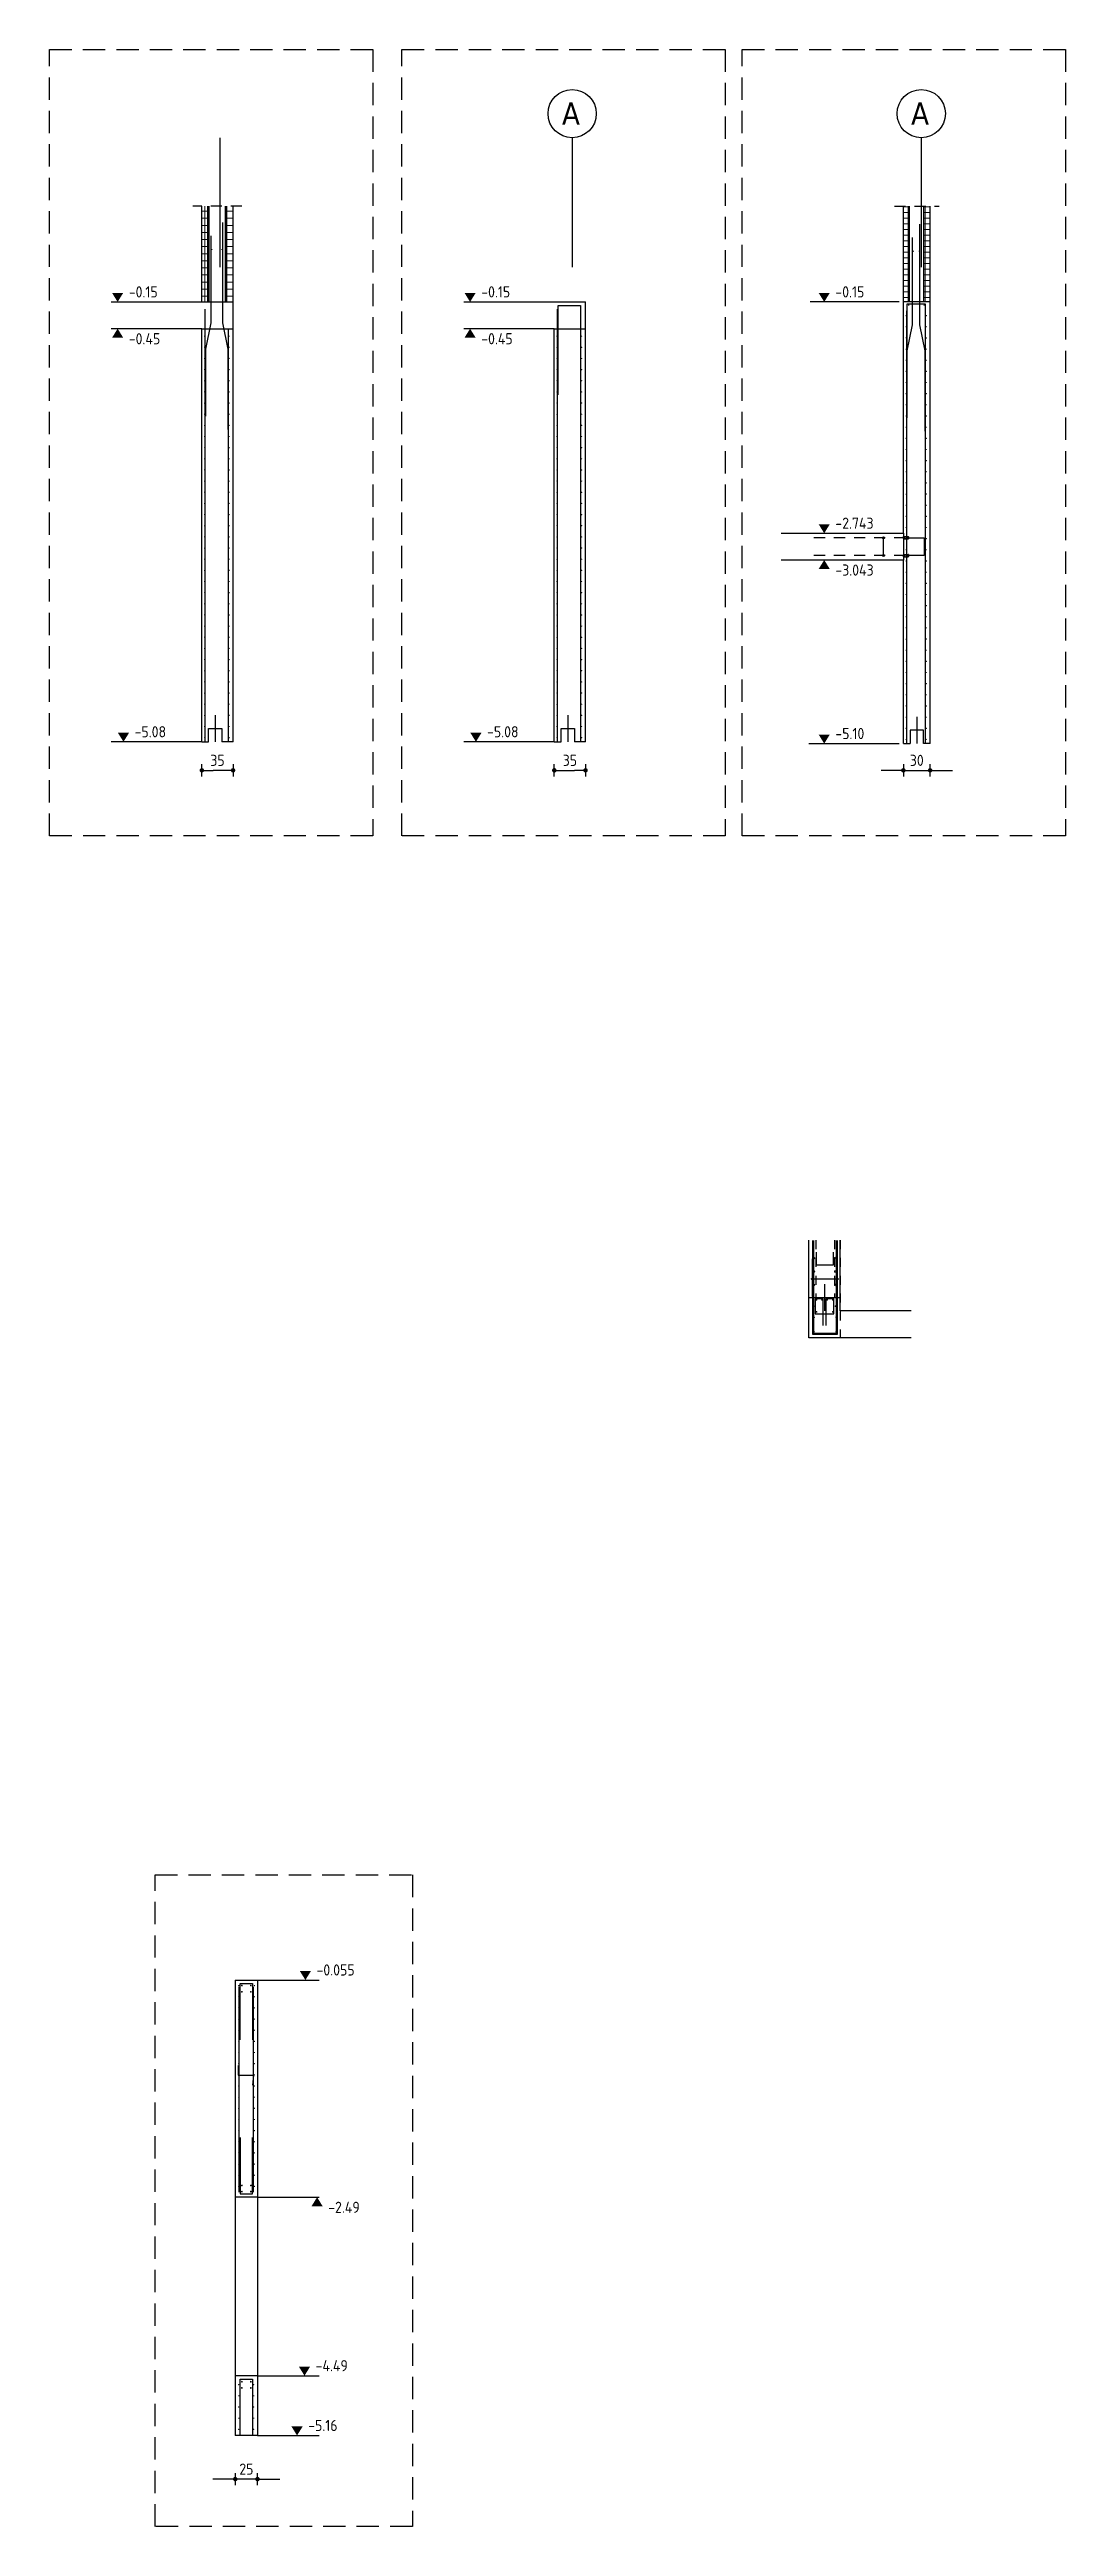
# Model space of a CAD drawing. Extents: x -13 to 84.9, y 0 to 56.9.
# Drawn here: x -12.97 to -1.58, y 6.45 to 34.21 of the extents above; entities that cross this region are included whole.
import ezdxf

# ---------------------------------------------------------------- set-up
doc = ezdxf.new("R2010")
doc.units = 0
doc.header["$LTSCALE"] = 0.5
for name, pattern in [('AUSGEZOGEN', [1000.01, 1000, 0.01]), ('DOT', [0.175, 0.05, -0.125]), ('HIDDEN', [0.375, 0.25, -0.125]), ('PUNKT', [0.175, 0.05, -0.125]), ('STRICHLINIE', [0.75, 0.5, -0.25])]:
    doc.linetypes.add(name, pattern=pattern)
for name, color, linetype in [('1.UG', 7, 'Continuous'), ('ACHSEN', 7, 'Continuous'), ('AFU', 7, 'Continuous'), ('BETON', 7, 'Continuous'), ('DETAIL', 7, 'Continuous'), ('DRUEBER', 7, 'Continuous'), ('HILFE', 7, 'Continuous'), ('koten', 7, 'Continuous'), ('LENTON', 7, 'Continuous'), ('MASSE', 7, 'Continuous'), ('OBJEKT', 7, 'Continuous'), ('RND', 7, 'Continuous'), ('RND-1', 7, 'Continuous'), ('SFP_Achsen', 7, 'Continuous')]:
    doc.layers.add(name, color=color, linetype=linetype)
doc.layers.add('NOPLOT', color=7, linetype='Continuous', plot=False)
doc.layers.add('zila_01_rb_02_stb-fertig_05_schraff', color=144, linetype='Continuous', lineweight=9)
doc.styles.add('helv', font='tahoma.ttf')
doc.styles.add('txt', font='isocp.shx')
doc.linetypes.add('AFU_50K', pattern='A,0.15,["/",Standard,S=0.2,R=0,X=-0.01,Y=-0.1],0.07,["/",Standard,S=0.2,R=0,X=-0.01,Y=-0.1],0.15', length=0.37)
doc.dimstyles.new('DOT_I', dxfattribs={"dimscale": 0.5, "dimtxt": 0.25, "dimasz": 0.25, "dimexe": 0.1, "dimexo": 0.3, "dimgap": 0.1, "dimtad": 1, "dimdec": 3, "dimzin": 3, "dimtxsty": 'txt', "dimblk": 'DOT', "dimblk1": 'DOT', "dimblk2": 'DOT', "dimsah": 1, "dimcen": 0.1, "dimse1": 1, "dimse2": 1, "dimazin": 0, "dimtfac": 1, "dimtdec": 4, "dimtix": 1, "dimtmove": 2, "dimatfit": 3, "dimfxl": 0, "dimtvp": 1, "dimtolj": 1, "dimtzin": 0, "dimarcsym": 0})
pattern_1 = [(0, (-41.44377, 0), (1e-17, 0.0635), []), (90, (-41.44377, 0), (-0.0635, 2e-17), [])]

msp = doc.modelspace()

# ---------------------------------------------------------------- texts
at = {"layer": 'SFP_Achsen', "color": 6, "linetype": 'AUSGEZOGEN', "style": 'helv'}
for p in [(-7.22614, 33.36749), (-3.31171, 33.36749)]:
    msp.add_text('A', height=0.25, dxfattribs=at).set_placement(p)

# ---------------------------------------------------------------- blocks, each defined once
blk = doc.blocks.new('okrd_o')
at = {"layer": 'koten', "color": 7, "linetype": 'Continuous'}
blk.add_solid([(-0.125, 0.202), (0.125, 0.202), (0, 0)], dxfattribs=at)
at = {"layer": 'koten', "style": 'txt'}
blk.add_attdef('OKRD', (0.25, 0.1), '', height=0.25, dxfattribs=at)
blk = doc.blocks.new('okrd_u')
at = {"layer": 'koten', "color": 7, "linetype": 'Continuous'}
blk.add_solid([(-0.125, -0.202), (0.125, -0.202), (0, 0)], dxfattribs=at)
at = {"layer": 'koten', "style": 'txt'}
blk.add_attdef('OKRD', (0.25, -0.35), '', height=0.25, dxfattribs=at)
blk = doc.blocks.new('DOT')
at = {"layer": 'MASSE', "color": 7, "linetype": 'Continuous'}
for p, q in [((0, 0), (-1, 0)), ((0, 0.54), (0, -0.54))]:
    blk.add_line(p, q, dxfattribs=at)
at = {"layer": 'MASSE', "color": 7, "linetype": 'Continuous', "const_width": 0.2}
blk.add_lwpolyline([(-0.1, 0, 1), (0.1, 0, 1)], format="xyb", close=True, dxfattribs=at)
blk = doc.blocks.new('*D18')
at = {"layer": 'Defpoints', "color": 0, "linetype": 'AUSGEZOGEN', "transparency": 16777216}
for p in [(-10.89, 6.981), (-10.89, 6.981), (-10.64, 6.981)]:
    blk.add_point(p, dxfattribs=at)
at = {"layer": 'MASSE', "color": 0, "linetype": 'AUSGEZOGEN', "lineweight": -2, "transparency": 16777216}
for p, q in [((-11.015, 6.981), (-11.14, 6.981)), ((-10.64, 6.981), (-10.89, 6.981)), ((-10.515, 6.981), (-10.39, 6.981))]:
    blk.add_line(p, q, dxfattribs=at)
at = {"layer": 'MASSE', "color": 0, "linetype": 'AUSGEZOGEN', "lineweight": -2, "transparency": 16777216, "xscale": 0.125, "yscale": 0.125, "zscale": 0.125}
blk.add_blockref('DOT', (-10.89, 6.981), dxfattribs=at)
at = {"layer": 'MASSE', "color": 0, "linetype": 'AUSGEZOGEN', "lineweight": -2, "transparency": 16777216, "xscale": 0.125, "yscale": 0.125, "zscale": 0.125, "rotation": 180}
blk.add_blockref('DOT', (-10.64, 6.981), dxfattribs=at)
at = {"layer": 'MASSE', "color": 0, "linetype": 'AUSGEZOGEN', "transparency": 16777216, "insert": (-10.765, 7.093), "char_height": 0.125, "attachment_point": 5, "style": 'txt'}
blk.add_mtext('\\A1;25', dxfattribs=at)
blk = doc.blocks.new('*D1214')
at = {"layer": 'Defpoints', "color": 0, "linetype": 'AUSGEZOGEN', "transparency": 16777216}
for p in [(-11.264, 26.132), (-11.264, 26.132), (-10.914, 26.132)]:
    blk.add_point(p, dxfattribs=at)
at = {"layer": 'MASSE', "color": 0, "linetype": 'AUSGEZOGEN', "lineweight": -2, "transparency": 16777216}
blk.add_line((-11.039, 26.132), (-11.139, 26.132), dxfattribs=at)
at = {"layer": 'MASSE', "color": 0, "linetype": 'AUSGEZOGEN', "lineweight": -2, "transparency": 16777216, "xscale": 0.125, "yscale": 0.125, "zscale": 0.125, "rotation": 180}
blk.add_blockref('DOT', (-11.264, 26.132), dxfattribs=at)
at = {"layer": 'MASSE', "color": 0, "linetype": 'AUSGEZOGEN', "lineweight": -2, "transparency": 16777216, "xscale": 0.125, "yscale": 0.125, "zscale": 0.125}
blk.add_blockref('DOT', (-10.914, 26.132), dxfattribs=at)
at = {"layer": 'MASSE', "color": 0, "linetype": 'AUSGEZOGEN', "transparency": 16777216, "insert": (-11.089, 26.244), "char_height": 0.125, "attachment_point": 5, "style": 'txt'}
blk.add_mtext('\\A1;35', dxfattribs=at)
blk = doc.blocks.new('*D1215')
at = {"layer": 'Defpoints', "color": 0, "linetype": 'AUSGEZOGEN', "transparency": 16777216}
for p in [(-7.312, 26.132), (-6.962, 26.132), (-6.962, 26.132)]:
    blk.add_point(p, dxfattribs=at)
at = {"layer": 'MASSE', "color": 0, "linetype": 'AUSGEZOGEN', "lineweight": -2, "transparency": 16777216}
blk.add_line((-7.187, 26.132), (-7.087, 26.132), dxfattribs=at)
at = {"layer": 'MASSE', "color": 0, "linetype": 'AUSGEZOGEN', "lineweight": -2, "transparency": 16777216, "xscale": 0.125, "yscale": 0.125, "zscale": 0.125, "rotation": 180}
blk.add_blockref('DOT', (-7.312, 26.132), dxfattribs=at)
at = {"layer": 'MASSE', "color": 0, "linetype": 'AUSGEZOGEN', "lineweight": -2, "transparency": 16777216, "xscale": 0.125, "yscale": 0.125, "zscale": 0.125}
blk.add_blockref('DOT', (-6.962, 26.132), dxfattribs=at)
at = {"layer": 'MASSE', "color": 0, "linetype": 'AUSGEZOGEN', "transparency": 16777216, "insert": (-7.137, 26.244), "char_height": 0.125, "attachment_point": 5, "style": 'txt'}
blk.add_mtext('\\A1;35', dxfattribs=at)
blk = doc.blocks.new('*D1216')
at = {"layer": 'Defpoints', "color": 0, "linetype": 'AUSGEZOGEN', "transparency": 16777216}
for p in [(-3.398, 26.132), (-3.098, 26.132), (-3.098, 26.132)]:
    blk.add_point(p, dxfattribs=at)
at = {"layer": 'MASSE', "color": 0, "linetype": 'AUSGEZOGEN', "lineweight": -2, "transparency": 16777216}
for p, q in [((-3.523, 26.132), (-3.648, 26.132)), ((-3.398, 26.132), (-3.098, 26.132)), ((-2.973, 26.132), (-2.848, 26.132))]:
    blk.add_line(p, q, dxfattribs=at)
at = {"layer": 'MASSE', "color": 0, "linetype": 'AUSGEZOGEN', "lineweight": -2, "transparency": 16777216, "xscale": 0.125, "yscale": 0.125, "zscale": 0.125}
blk.add_blockref('DOT', (-3.398, 26.132), dxfattribs=at)
at = {"layer": 'MASSE', "color": 0, "linetype": 'AUSGEZOGEN', "lineweight": -2, "transparency": 16777216, "xscale": 0.125, "yscale": 0.125, "zscale": 0.125, "rotation": 180}
blk.add_blockref('DOT', (-3.098, 26.132), dxfattribs=at)
at = {"layer": 'MASSE', "color": 0, "linetype": 'AUSGEZOGEN', "transparency": 16777216, "insert": (-3.248, 26.244), "char_height": 0.125, "attachment_point": 5, "style": 'txt'}
blk.add_mtext('\\A1;30', dxfattribs=at)

# ---------------------------------------------------------------- dimensions: what is measured, and where the dimension line sits
at = {"layer": 'MASSE', "color": 7, "linetype": 'AUSGEZOGEN'}
for base, p1, p2, picture, middle in [((-11.26419, 26.1319), (-10.91419, 26.1319), (-11.26419, 26.1319), '*D1214', (-11.08919, 26.2444)), ((-6.96209, 26.1319), (-7.31209, 26.1319), (-6.96209, 26.1319), '*D1215', (-7.13709, 26.2444)), ((-3.09766, 26.1319), (-3.39766, 26.1319), (-3.09766, 26.1319), '*D1216', (-3.24766, 26.2444)), ((-10.88959, 6.98058), (-10.63959, 6.98058), (-10.88959, 6.98058), '*D18', (-10.76459, 7.09309))]:
    dim = msp.add_linear_dim(base=base, p1=p1, p2=p2, dimstyle='DOT_I', override={"dimdec": 0, "dimlfac": 100}, dxfattribs=at)
    dim.commit()
    dim.dimension.update_dxf_attribs({"geometry": picture, "text_midpoint": middle})

# ---------------------------------------------------------------- hatches: boundary and pattern name
at = {"layer": 'zila_01_rb_02_stb-fertig_05_schraff', "linetype": 'AUSGEZOGEN'}
h = msp.add_hatch(dxfattribs=at)
h.set_pattern_fill('ANSI37', color=171, scale=0.025, angle=-45)
h.set_pattern_definition([(0, (5.67437, 238.53488), (2e-17, 0.079375), []), (90, (5.67437, 238.53488), (-0.079375, 3e-17), [])])
h.paths.add_polyline_path([(-11.26419, 32.45533), (-11.19919, 32.45533), (-11.19919, 31.38184), (-11.26419, 31.38184)])
h.paths.add_polyline_path([(-10.98919, 32.45533), (-10.91419, 32.45533), (-10.91419, 31.38184), (-10.98919, 31.38184)])
h = msp.add_hatch(dxfattribs=at)
h.set_pattern_fill('ANSI37', color=171, scale=0.02, angle=-45)
h.set_pattern_definition(pattern_1)
h.paths.add_polyline_path([(-3.33266, 32.45533), (-3.39766, 32.45533), (-3.39766, 31.38184), (-3.33266, 31.38184)])
h = msp.add_hatch(dxfattribs=at)
h.set_pattern_fill('ANSI37', color=171, scale=0.02, angle=-45)
h.set_pattern_definition(pattern_1)
h.paths.add_polyline_path([(-3.09766, 32.45533), (-3.17266, 32.45533), (-3.17266, 31.38184), (-3.09766, 31.38184)])

# ---------------------------------------------------------------- linework, layer by layer
at = {"layer": '1.UG', "color": 7, "linetype": 'PUNKT', "lineweight": -2}
msp.add_line((-4.17139, 19.77335), (-4.38139, 19.77335), dxfattribs=at)
for points in [[(-4.38139, 19.77335), (-4.45639, 19.77335), (-4.45639, 20.86689)], [(-4.10639, 20.86689), (-4.10639, 19.77335), (-4.17139, 19.77335)]]:
    msp.add_lwpolyline(points, dxfattribs=at)
at = {"layer": 'ACHSEN', "color": 140, "linetype": 'AUSGEZOGEN'}
for p, q in [((-11.06419, 33.2214), (-11.06419, 31.77311)), ((-7.11209, 33.2214), (-7.11209, 31.77311)), ((-3.19766, 33.2214), (-3.19766, 31.77311))]:
    msp.add_line(p, q, dxfattribs=at)
at = {"layer": 'AFU', "color": 8, "linetype": 'AFU_50K'}
for p, q in [((-11.19919, 31.38184), (-10.98919, 31.38184)), ((-3.17266, 31.38184), (-3.33266, 31.38184)), ((-11.26419, 31.08184), (-10.91419, 31.08184)), ((-7.31209, 31.08184), (-6.96209, 31.08184)), ((-3.39766, 28.78925), (-3.39766, 28.48925)), ((-4.45639, 20.22335), (-4.10639, 20.22335)), ((-10.63959, 7.46945), (-10.88959, 7.46945))]:
    msp.add_line(p, q, dxfattribs=at)
at = {"layer": 'AFU', "color": 1, "linetype": 'AUSGEZOGEN'}
for p, q in [((-11.11419, 26.75184), (-11.11419, 26.45184)), ((-7.16209, 26.75184), (-7.16209, 26.45184)), ((-3.24766, 26.73184), (-3.24766, 26.43184)), ((-4.28139, 20.37335), (-4.28139, 20.07335))]:
    msp.add_line(p, q, dxfattribs=at)
at = {"layer": 'AFU', "color": 8, "linetype": 'AUSGEZOGEN'}
for p, q in [((-11.26419, 26.45184), (-11.18919, 26.45184)), ((-11.18919, 26.45184), (-11.18919, 26.60184)), ((-11.18919, 26.60184), (-11.03919, 26.60184)), ((-11.03919, 26.60184), (-11.03919, 26.45184)), ((-10.91419, 26.45184), (-11.03919, 26.45184)), ((-7.31209, 26.45184), (-7.23709, 26.45184)), ((-7.23709, 26.45184), (-7.23709, 26.60184)), ((-7.23709, 26.60184), (-7.08709, 26.60184)), ((-7.08709, 26.60184), (-7.08709, 26.45184)), ((-6.96209, 26.45184), (-7.08709, 26.45184)), ((-3.39766, 26.43184), (-3.32266, 26.43184)), ((-3.17266, 26.58184), (-3.32266, 26.58184)), ((-3.32266, 26.58184), (-3.32266, 26.43184)), ((-3.17266, 26.43184), (-3.17266, 26.58184)), ((-3.09766, 26.43184), (-3.17266, 26.43184))]:
    msp.add_line(p, q, dxfattribs=at)
at = {"layer": 'BETON', "color": 6, "linetype": 'AUSGEZOGEN'}
for p, q in [((-11.26419, 31.38184), (-11.26419, 32.45533)), ((-10.91419, 26.45184), (-10.91419, 32.45533)), ((-3.39766, 28.78925), (-3.39766, 32.45533)), ((-3.09766, 31.38184), (-3.09766, 32.45533)), ((-12.28013, 31.38184), (-11.19919, 31.38184)), ((-10.98919, 31.38184), (-10.91419, 31.38184)), ((-8.32803, 31.38184), (-6.96209, 31.38184)), ((-6.96209, 26.45184), (-6.96209, 31.38184)), ((-3.33266, 31.38184), (-3.39766, 31.38184)), ((-3.09766, 31.38184), (-3.17266, 31.38184)), ((-3.09766, 26.43184), (-3.09766, 31.38184)), ((-11.26419, 31.08184), (-12.28013, 31.08184)), ((-11.26419, 26.45184), (-11.26419, 31.08184)), ((-7.31209, 31.08184), (-8.32803, 31.08184)), ((-7.31209, 26.45184), (-7.31209, 31.08184)), ((-4.76951, 28.78925), (-3.39766, 28.78925)), ((-3.39766, 28.48925), (-4.76951, 28.48925)), ((-3.39766, 26.43184), (-3.39766, 28.48925)), ((-10.88959, 12.57445), (-10.63959, 12.57445)), ((-10.88959, 12.57445), (-10.88959, 10.13945)), ((-10.63959, 12.57445), (-10.63959, 10.13945)), ((-10.63959, 10.13945), (-10.88959, 10.13945)), ((-10.63959, 8.13945), (-10.88959, 8.13945)), ((-10.88959, 8.13945), (-10.88959, 7.46945)), ((-10.63959, 8.13945), (-10.63959, 7.46945))]:
    msp.add_line(p, q, dxfattribs=at)
at = {"layer": 'BETON', "color": 7, "linetype": 'AUSGEZOGEN'}
for p, q in [((-11.19919, 32.45533), (-11.19919, 31.38184)), ((-10.98919, 32.45533), (-10.98919, 31.38184)), ((-3.33266, 32.45533), (-3.33266, 31.38184)), ((-3.17266, 32.45533), (-3.17266, 31.38184))]:
    msp.add_line(p, q, dxfattribs=at)
at = {"layer": 'BETON', "color": 6, "linetype": 'AUSGEZOGEN', "lineweight": -2}
for p, q in [((-4.45639, 19.77335), (-4.45639, 20.86689)), ((-4.10639, 20.07335), (-4.10639, 20.86689)), ((-3.3121, 20.07335), (-4.10639, 20.07335)), ((-3.3121, 19.77335), (-4.45639, 19.77335))]:
    msp.add_line(p, q, dxfattribs=at)
at = {"layer": 'DETAIL', "color": 102, "linetype": 'STRICHLINIE'}
for points in [[(-12.9725, 25.39821), (-12.9725, 34.21044), (-9.34687, 34.21044), (-9.34687, 25.39821)], [(-9.0204, 25.39821), (-9.0204, 34.21044), (-5.39477, 34.21044), (-5.39477, 25.39821)], [(-5.20596, 25.39821), (-5.20596, 34.21044), (-1.58034, 34.21044), (-1.58034, 25.39821)], [(-11.78888, 6.44989), (-11.78888, 13.7519), (-8.90401, 13.7519), (-8.90401, 6.44989)]]:
    msp.add_lwpolyline(points, close=True, dxfattribs=at)
at = {"layer": 'DRUEBER', "color": 7, "linetype": 'DOT'}
for p, q in [((-4.38139, 20.86689), (-4.38139, 20.22335)), ((-4.17139, 20.86689), (-4.17139, 20.22335))]:
    msp.add_line(p, q, dxfattribs=at)
at = {"layer": 'HILFE', "color": 102, "linetype": 'HIDDEN'}
for p, q in [((-10.81419, 32.45533), (-11.36419, 32.45533)), ((-3.49766, 32.45533), (-2.99766, 32.45533))]:
    msp.add_line(p, q, dxfattribs=at)
at = {"layer": 'HILFE', "color": 102, "linetype": 'AUSGEZOGEN'}
for p, q in [((-3.44397, 31.38184), (-4.44482, 31.38184)), ((-11.26419, 26.45184), (-12.28013, 26.45184)), ((-7.31209, 26.45184), (-8.32803, 26.45184)), ((-4.4599, 26.43184), (-3.44397, 26.43184)), ((-4.41839, 20.23589), (-4.41839, 20.65669)), ((-4.40839, 20.23589), (-4.40839, 20.65669)), ((-4.14839, 20.23589), (-4.14839, 20.65669)), ((-4.13839, 20.23589), (-4.13839, 20.65669)), ((-4.42839, 20.43148), (-4.12839, 20.43148)), ((-10.63959, 12.57445), (-9.94988, 12.57445)), ((-10.63959, 10.13945), (-9.94988, 10.13945)), ((-10.63959, 8.13945), (-9.94988, 8.13945)), ((-10.63959, 7.46945), (-9.94988, 7.46945))]:
    msp.add_line(p, q, dxfattribs=at)
for centre in [(-4.42339, 20.43148), (-4.1334, 20.43119)]:
    msp.add_circle(centre, 0.005, dxfattribs=at)
at = {"layer": 'LENTON', "color": 102}
for p, q in [((-3.39766, 28.75195), (-3.39766, 28.7456)), ((-3.39766, 28.75195), (-3.39662, 28.75195)), ((-3.3967, 28.74642), (-3.39766, 28.7476)), ((-3.39766, 28.7456), (-3.39766, 28.7329)), ((-3.39766, 28.7329), (-3.39766, 28.72654)), ((-3.39766, 28.73089), (-3.3967, 28.73208)), ((-3.39766, 28.72654), (-3.39662, 28.72654)), ((-3.3967, 28.73208), (-3.3967, 28.74642)), ((-3.37632, 28.74427), (-3.3967, 28.74642)), ((-3.3967, 28.74642), (-3.3967, 28.73208)), ((-3.3967, 28.73208), (-3.37632, 28.73422)), ((-3.39582, 28.75042), (-3.39662, 28.75195)), ((-3.39662, 28.72654), (-3.39582, 28.72808)), ((-3.3943, 28.75195), (-3.39509, 28.75042)), ((-3.39509, 28.72808), (-3.3943, 28.72654)), ((-3.3943, 28.75195), (-3.34386, 28.75195)), ((-3.3943, 28.72654), (-3.34386, 28.72654)), ((-3.37632, 28.73422), (-3.37632, 28.74427)), ((-3.34311, 28.74642), (-3.36349, 28.74427)), ((-3.36349, 28.74427), (-3.36349, 28.73422)), ((-3.36349, 28.73422), (-3.34311, 28.73208)), ((-3.34216, 28.75025), (-3.34386, 28.75195)), ((-3.34386, 28.72654), (-3.34216, 28.72825)), ((-3.34216, 28.7476), (-3.34311, 28.74642)), ((-3.34311, 28.74642), (-3.34311, 28.73208)), ((-3.34311, 28.73208), (-3.34311, 28.74642)), ((-3.34311, 28.73208), (-3.34216, 28.73089)), ((-3.34216, 28.75025), (-3.34216, 28.74877)), ((-3.34216, 28.74877), (-3.34216, 28.73925)), ((-3.34216, 28.73925), (-3.34216, 28.72972)), ((-3.34216, 28.72972), (-3.34216, 28.72825)), ((-3.39766, 28.55195), (-3.39766, 28.5456)), ((-3.39766, 28.55195), (-3.39662, 28.55195)), ((-3.3967, 28.54642), (-3.39766, 28.5476)), ((-3.39766, 28.5456), (-3.39766, 28.5329)), ((-3.39766, 28.5329), (-3.39766, 28.52654)), ((-3.39766, 28.53089), (-3.3967, 28.53208)), ((-3.39766, 28.52654), (-3.39662, 28.52654)), ((-3.3967, 28.53208), (-3.3967, 28.54642)), ((-3.37632, 28.54427), (-3.3967, 28.54642)), ((-3.3967, 28.54642), (-3.3967, 28.53208)), ((-3.3967, 28.53208), (-3.37632, 28.53422)), ((-3.39582, 28.55042), (-3.39662, 28.55195)), ((-3.39662, 28.52654), (-3.39582, 28.52808)), ((-3.3943, 28.55195), (-3.39509, 28.55042)), ((-3.39509, 28.52808), (-3.3943, 28.52654)), ((-3.3943, 28.55195), (-3.34386, 28.55195)), ((-3.3943, 28.52654), (-3.34386, 28.52654)), ((-3.37632, 28.53422), (-3.37632, 28.54427)), ((-3.34311, 28.54642), (-3.36349, 28.54427)), ((-3.36349, 28.54427), (-3.36349, 28.53422)), ((-3.36349, 28.53422), (-3.34311, 28.53208)), ((-3.34216, 28.55025), (-3.34386, 28.55195)), ((-3.34386, 28.52654), (-3.34216, 28.52825)), ((-3.34216, 28.5476), (-3.34311, 28.54642)), ((-3.34311, 28.54642), (-3.34311, 28.53208)), ((-3.34311, 28.53208), (-3.34311, 28.54642)), ((-3.34311, 28.53208), (-3.34216, 28.53089)), ((-3.34216, 28.55025), (-3.34216, 28.54877)), ((-3.34216, 28.54877), (-3.34216, 28.53925)), ((-3.34216, 28.53925), (-3.34216, 28.52972)), ((-3.34216, 28.52972), (-3.34216, 28.52825))]:
    msp.add_line(p, q, dxfattribs=at)
for centre, start, end in [((-3.39546, 28.75061), 207.500045, 332.499955), ((-3.39546, 28.72789), 27.500065, 152.499935), ((-3.39546, 28.55061), 207.500045, 332.499955), ((-3.39546, 28.52789), 27.500065, 152.499935)]:
    msp.add_arc(centre, 0.00041, start, end, dxfattribs=at)
at = {"layer": 'NOPLOT', "color": 191, "linetype": 'Continuous'}
for p, q in [((-11.18419, 32.45533), (-11.18419, 31.38184)), ((-11.00419, 32.45533), (-11.00419, 31.38184)), ((-11.22719, 26.45184), (-11.22719, 31.08184)), ((-7.27509, 26.45184), (-7.27509, 31.08184)), ((-3.62012, 28.53925), (-3.62012, 28.73925))]:
    msp.add_line(p, q, dxfattribs=at)
at = {"layer": 'NOPLOT', "color": 191, "linetype": 'AUSGEZOGEN'}
for p, q in [((-4.37058, 20.59075), (-4.37058, 20.73163)), ((-4.37058, 20.59075), (-4.18058, 20.59075)), ((-4.18058, 20.59075), (-4.18058, 20.73163))]:
    msp.add_line(p, q, dxfattribs=at)
at = {"layer": 'NOPLOT', "color": 191, "linetype": 'Continuous'}
for centre, radius in [((-3.62012, 28.73925), 0.011), ((-3.62012, 28.73925), 0.007), ((-3.62012, 28.53925), 0.011), ((-3.62012, 28.53925), 0.007)]:
    msp.add_circle(centre, radius, dxfattribs=at)
at = {"layer": 'OBJEKT', "color": 7, "linetype": 'AUSGEZOGEN'}
for p, q in [((-10.88959, 10.13945), (-10.88959, 8.13945)), ((-10.63959, 10.13945), (-10.63959, 8.13945))]:
    msp.add_line(p, q, dxfattribs=at)
at = {"layer": 'RND', "color": 1, "linetype": 'AUSGEZOGEN'}
for points in [[(-10.96976, 29.95184), (-10.96976, 30.85184), (-11.0286, 31.14601), (-11.0286, 32.27203)], [(-3.15323, 29.93184), (-3.15323, 30.83184), (-3.21206, 31.12601), (-3.21206, 32.25203)], [(-11.2205, 30.10184), (-11.2205, 30.85184), (-11.16166, 31.14601), (-11.16166, 32.12203)], [(-3.35396, 30.08184), (-3.35396, 30.83184), (-3.29512, 31.12601), (-3.29512, 32.10203)], [(-11.22719, 26.45184), (-11.22719, 31.30184)], [(-7.27509, 26.45184), (-7.27509, 31.30184)], [(-7.27025, 30.34059), (-7.27025, 31.34059), (-7.02025, 31.34059), (-7.02025, 30.34059)], [(-3.36066, 26.43184), (-3.36066, 31.28184)], [(-3.35516, 30.35852), (-3.35516, 31.35852), (-3.15516, 31.35852), (-3.15516, 30.35852)], [(-10.96619, 26.45184), (-10.96619, 31.08184)], [(-7.01409, 26.45184), (-7.01409, 31.08184)], [(-3.14966, 26.43184), (-3.14966, 31.06184)], [(-3.36349, 28.73925), (-3.16349, 28.73925), (-3.16349, 28.53925), (-3.36349, 28.53925)], [(-4.41639, 20.86335), (-4.41639, 19.81335), (-4.13639, 19.81335), (-4.13639, 20.86335)], [(-4.40439, 20.86335), (-4.40439, 19.82535), (-4.14839, 19.82535), (-4.14839, 20.86335)], [(-4.29639, 19.90943), (-4.29639, 20.20943), (-4.38639, 20.20943), (-4.38639, 20.03943), (-4.17639, 20.03943), (-4.17639, 20.20943), (-4.26639, 20.20943), (-4.26639, 19.90943)], [(-10.84441, 10.19666), (-10.84441, 12.49666)], [(-10.83459, 11.90445), (-10.83459, 12.53445), (-10.69459, 12.53445), (-10.69459, 11.90445)], [(-10.68476, 10.19666), (-10.68476, 12.49666)], [(-10.83459, 10.80945), (-10.83459, 10.17945), (-10.69459, 10.17945), (-10.69459, 10.80945)], [(-10.83459, 7.46945), (-10.83459, 8.09945), (-10.69459, 8.09945), (-10.69459, 7.46945)]]:
    msp.add_lwpolyline(points, dxfattribs=at)
at = {"layer": 'RND', "color": 7, "linetype": 'AUSGEZOGEN'}
for points, const_width in [([(-11.15453, 31.96945, 1), (-11.14753, 31.96945, 1)], 0.007), ([(-11.04215, 31.96945, 1), (-11.03515, 31.96945, 1)], 0.007), ([(-3.28799, 31.94945, 1), (-3.28099, 31.94945, 1)], 0.007), ([(-3.22471, 31.94945, 1), (-3.21771, 31.94945, 1)], 0.007), ([(-3.36399, 31.22824, -1), (-3.37099, 31.22824, -1)], 0.007), ([(-3.36399, 31.10324, -1), (-3.37099, 31.10324, -1)], 0.007), ([(-3.34227, 31.34607, 1), (-3.33427, 31.34607, 1)], 0.008), ([(-3.16897, 31.34607, 1), (-3.16097, 31.34607, 1)], 0.008), ([(-3.13797, 31.22824, -1), (-3.14497, 31.22824, -1)], 0.007), ([(-3.13797, 31.10324, -1), (-3.14497, 31.10324, -1)], 0.007), ([(-11.23052, 30.99824, -1), (-11.23752, 30.99824, -1)], 0.007), ([(-11.23052, 30.87324, -1), (-11.23752, 30.87324, -1)], 0.007), ([(-10.9545, 30.99824, -1), (-10.9615, 30.99824, -1)], 0.007), ([(-10.9545, 30.87324, -1), (-10.9615, 30.87324, -1)], 0.007), ([(-7.27842, 30.99824, -1), (-7.28542, 30.99824, -1)], 0.007), ([(-7.27842, 30.87324, -1), (-7.28542, 30.87324, -1)], 0.007), ([(-7.0024, 30.99824, -1), (-7.0094, 30.99824, -1)], 0.007), ([(-7.0024, 30.87324, -1), (-7.0094, 30.87324, -1)], 0.007), ([(-3.36399, 30.97824, -1), (-3.37099, 30.97824, -1)], 0.007), ([(-3.36399, 30.85324, -1), (-3.37099, 30.85324, -1)], 0.007), ([(-3.13797, 30.97824, -1), (-3.14497, 30.97824, -1)], 0.007), ([(-3.13797, 30.85324, -1), (-3.14497, 30.85324, -1)], 0.007), ([(-11.23052, 30.74824, -1), (-11.23752, 30.74824, -1)], 0.007), ([(-11.23052, 30.62324, -1), (-11.23752, 30.62324, -1)], 0.007), ([(-10.9545, 30.74824, -1), (-10.9615, 30.74824, -1)], 0.007), ([(-10.9545, 30.62324, -1), (-10.9615, 30.62324, -1)], 0.007), ([(-7.27842, 30.74824, -1), (-7.28542, 30.74824, -1)], 0.007), ([(-7.27842, 30.62324, -1), (-7.28542, 30.62324, -1)], 0.007), ([(-7.0024, 30.74824, -1), (-7.0094, 30.74824, -1)], 0.007), ([(-7.0024, 30.62324, -1), (-7.0094, 30.62324, -1)], 0.007), ([(-3.36399, 30.72824, -1), (-3.37099, 30.72824, -1)], 0.007), ([(-3.36399, 30.60324, -1), (-3.37099, 30.60324, -1)], 0.007), ([(-3.13797, 30.72824, -1), (-3.14497, 30.72824, -1)], 0.007), ([(-3.13797, 30.60324, -1), (-3.14497, 30.60324, -1)], 0.007), ([(-11.23052, 30.49824, -1), (-11.23752, 30.49824, -1)], 0.007), ([(-11.23052, 30.37324, -1), (-11.23752, 30.37324, -1)], 0.007), ([(-10.9545, 30.49824, -1), (-10.9615, 30.49824, -1)], 0.007), ([(-10.9545, 30.37324, -1), (-10.9615, 30.37324, -1)], 0.007), ([(-7.27842, 30.49824, -1), (-7.28542, 30.49824, -1)], 0.007), ([(-7.27842, 30.37324, -1), (-7.28542, 30.37324, -1)], 0.007), ([(-7.0024, 30.49824, -1), (-7.0094, 30.49824, -1)], 0.007), ([(-7.0024, 30.37324, -1), (-7.0094, 30.37324, -1)], 0.007), ([(-3.36399, 30.47824, -1), (-3.37099, 30.47824, -1)], 0.007), ([(-3.36399, 30.35324, -1), (-3.37099, 30.35324, -1)], 0.007), ([(-3.13797, 30.47824, -1), (-3.14497, 30.47824, -1)], 0.007), ([(-3.13797, 30.35324, -1), (-3.14497, 30.35324, -1)], 0.007), ([(-11.23052, 30.24824, -1), (-11.23752, 30.24824, -1)], 0.007), ([(-11.23052, 30.12324, -1), (-11.23752, 30.12324, -1)], 0.007), ([(-11.23052, 29.99824, -1), (-11.23752, 29.99824, -1)], 0.007), ([(-10.9545, 30.24824, -1), (-10.9615, 30.24824, -1)], 0.007), ([(-10.9545, 30.12324, -1), (-10.9615, 30.12324, -1)], 0.007), ([(-10.9545, 29.99824, -1), (-10.9615, 29.99824, -1)], 0.007), ([(-7.27842, 30.24824, -1), (-7.28542, 30.24824, -1)], 0.007), ([(-7.27842, 30.12324, -1), (-7.28542, 30.12324, -1)], 0.007), ([(-7.27842, 29.99824, -1), (-7.28542, 29.99824, -1)], 0.007), ([(-7.0024, 30.24824, -1), (-7.0094, 30.24824, -1)], 0.007), ([(-7.0024, 30.12324, -1), (-7.0094, 30.12324, -1)], 0.007), ([(-7.0024, 29.99824, -1), (-7.0094, 29.99824, -1)], 0.007), ([(-3.36399, 30.22824, -1), (-3.37099, 30.22824, -1)], 0.007), ([(-3.36399, 30.10324, -1), (-3.37099, 30.10324, -1)], 0.007), ([(-3.36399, 29.97824, -1), (-3.37099, 29.97824, -1)], 0.007), ([(-3.13797, 30.22824, -1), (-3.14497, 30.22824, -1)], 0.007), ([(-3.13797, 30.10324, -1), (-3.14497, 30.10324, -1)], 0.007), ([(-3.13797, 29.97824, -1), (-3.14497, 29.97824, -1)], 0.007), ([(-11.23052, 29.87324, -1), (-11.23752, 29.87324, -1)], 0.007), ([(-11.23052, 29.74824, -1), (-11.23752, 29.74824, -1)], 0.007), ([(-10.9545, 29.87324, -1), (-10.9615, 29.87324, -1)], 0.007), ([(-10.9545, 29.74824, -1), (-10.9615, 29.74824, -1)], 0.007), ([(-7.27842, 29.87324, -1), (-7.28542, 29.87324, -1)], 0.007), ([(-7.27842, 29.74824, -1), (-7.28542, 29.74824, -1)], 0.007), ([(-7.0024, 29.87324, -1), (-7.0094, 29.87324, -1)], 0.007), ([(-7.0024, 29.74824, -1), (-7.0094, 29.74824, -1)], 0.007), ([(-3.36399, 29.85324, -1), (-3.37099, 29.85324, -1)], 0.007), ([(-3.36399, 29.72824, -1), (-3.37099, 29.72824, -1)], 0.007), ([(-3.13797, 29.85324, -1), (-3.14497, 29.85324, -1)], 0.007), ([(-3.13797, 29.72824, -1), (-3.14497, 29.72824, -1)], 0.007), ([(-11.23052, 29.62324, -1), (-11.23752, 29.62324, -1)], 0.007), ([(-11.23052, 29.49824, -1), (-11.23752, 29.49824, -1)], 0.007), ([(-10.9545, 29.62324, -1), (-10.9615, 29.62324, -1)], 0.007), ([(-10.9545, 29.49824, -1), (-10.9615, 29.49824, -1)], 0.007), ([(-7.27842, 29.62324, -1), (-7.28542, 29.62324, -1)], 0.007), ([(-7.27842, 29.49824, -1), (-7.28542, 29.49824, -1)], 0.007), ([(-7.0024, 29.62324, -1), (-7.0094, 29.62324, -1)], 0.007), ([(-7.0024, 29.49824, -1), (-7.0094, 29.49824, -1)], 0.007), ([(-3.36399, 29.60324, -1), (-3.37099, 29.60324, -1)], 0.007), ([(-3.36399, 29.47824, -1), (-3.37099, 29.47824, -1)], 0.007), ([(-3.13797, 29.60324, -1), (-3.14497, 29.60324, -1)], 0.007), ([(-3.13797, 29.47824, -1), (-3.14497, 29.47824, -1)], 0.007), ([(-11.23052, 29.37324, -1), (-11.23752, 29.37324, -1)], 0.007), ([(-11.23052, 29.24824, -1), (-11.23752, 29.24824, -1)], 0.007), ([(-10.9545, 29.37324, -1), (-10.9615, 29.37324, -1)], 0.007), ([(-10.9545, 29.24824, -1), (-10.9615, 29.24824, -1)], 0.007), ([(-7.27842, 29.37324, -1), (-7.28542, 29.37324, -1)], 0.007), ([(-7.27842, 29.24824, -1), (-7.28542, 29.24824, -1)], 0.007), ([(-7.0024, 29.37324, -1), (-7.0094, 29.37324, -1)], 0.007), ([(-7.0024, 29.24824, -1), (-7.0094, 29.24824, -1)], 0.007), ([(-3.36399, 29.35324, -1), (-3.37099, 29.35324, -1)], 0.007), ([(-3.36399, 29.22824, -1), (-3.37099, 29.22824, -1)], 0.007), ([(-3.13797, 29.35324, -1), (-3.14497, 29.35324, -1)], 0.007), ([(-3.13797, 29.22824, -1), (-3.14497, 29.22824, -1)], 0.007), ([(-11.23052, 29.12324, -1), (-11.23752, 29.12324, -1)], 0.007), ([(-11.23052, 28.99824, -1), (-11.23752, 28.99824, -1)], 0.007), ([(-11.23052, 28.87324, -1), (-11.23752, 28.87324, -1)], 0.007), ([(-10.9545, 29.12324, -1), (-10.9615, 29.12324, -1)], 0.007), ([(-10.9545, 28.99824, -1), (-10.9615, 28.99824, -1)], 0.007), ([(-10.9545, 28.87324, -1), (-10.9615, 28.87324, -1)], 0.007), ([(-7.27842, 29.12324, -1), (-7.28542, 29.12324, -1)], 0.007), ([(-7.27842, 28.99824, -1), (-7.28542, 28.99824, -1)], 0.007), ([(-7.27842, 28.87324, -1), (-7.28542, 28.87324, -1)], 0.007), ([(-7.0024, 29.12324, -1), (-7.0094, 29.12324, -1)], 0.007), ([(-7.0024, 28.99824, -1), (-7.0094, 28.99824, -1)], 0.007), ([(-7.0024, 28.87324, -1), (-7.0094, 28.87324, -1)], 0.007), ([(-3.36399, 29.10324, -1), (-3.37099, 29.10324, -1)], 0.007), ([(-3.36399, 28.97824, -1), (-3.37099, 28.97824, -1)], 0.007), ([(-3.13797, 29.10324, -1), (-3.14497, 29.10324, -1)], 0.007), ([(-3.13797, 28.97824, -1), (-3.14497, 28.97824, -1)], 0.007), ([(-11.23052, 28.74824, -1), (-11.23752, 28.74824, -1)], 0.007), ([(-11.23052, 28.62324, -1), (-11.23752, 28.62324, -1)], 0.007), ([(-10.9545, 28.74824, -1), (-10.9615, 28.74824, -1)], 0.007), ([(-10.9545, 28.62324, -1), (-10.9615, 28.62324, -1)], 0.007), ([(-7.27842, 28.74824, -1), (-7.28542, 28.74824, -1)], 0.007), ([(-7.27842, 28.62324, -1), (-7.28542, 28.62324, -1)], 0.007), ([(-7.0024, 28.74824, -1), (-7.0094, 28.74824, -1)], 0.007), ([(-7.0024, 28.62324, -1), (-7.0094, 28.62324, -1)], 0.007), ([(-3.36399, 28.85324, -1), (-3.37099, 28.85324, -1)], 0.007), ([(-3.36399, 28.72824, -1), (-3.37099, 28.72824, -1)], 0.007), ([(-3.36399, 28.60324, -1), (-3.37099, 28.60324, -1)], 0.007), ([(-3.13797, 28.85324, -1), (-3.14497, 28.85324, -1)], 0.007), ([(-3.13797, 28.72824, -1), (-3.14497, 28.72824, -1)], 0.007), ([(-3.13797, 28.60324, -1), (-3.14497, 28.60324, -1)], 0.007), ([(-11.23052, 28.49824, -1), (-11.23752, 28.49824, -1)], 0.007), ([(-11.23052, 28.37324, -1), (-11.23752, 28.37324, -1)], 0.007), ([(-10.9545, 28.49824, -1), (-10.9615, 28.49824, -1)], 0.007), ([(-10.9545, 28.37324, -1), (-10.9615, 28.37324, -1)], 0.007), ([(-7.27842, 28.49824, -1), (-7.28542, 28.49824, -1)], 0.007), ([(-7.27842, 28.37324, -1), (-7.28542, 28.37324, -1)], 0.007), ([(-7.0024, 28.49824, -1), (-7.0094, 28.49824, -1)], 0.007), ([(-7.0024, 28.37324, -1), (-7.0094, 28.37324, -1)], 0.007), ([(-3.36399, 28.52824, -1), (-3.37099, 28.52824, -1)], 0.007), ([(-3.36399, 28.47824, -1), (-3.37099, 28.47824, -1)], 0.007), ([(-3.36399, 28.35324, -1), (-3.37099, 28.35324, -1)], 0.007), ([(-3.13797, 28.47824, -1), (-3.14497, 28.47824, -1)], 0.007), ([(-3.13797, 28.35324, -1), (-3.14497, 28.35324, -1)], 0.007), ([(-11.23052, 28.24824, -1), (-11.23752, 28.24824, -1)], 0.007), ([(-11.23052, 28.12324, -1), (-11.23752, 28.12324, -1)], 0.007), ([(-10.9545, 28.24824, -1), (-10.9615, 28.24824, -1)], 0.007), ([(-10.9545, 28.12324, -1), (-10.9615, 28.12324, -1)], 0.007), ([(-7.27842, 28.24824, -1), (-7.28542, 28.24824, -1)], 0.007), ([(-7.27842, 28.12324, -1), (-7.28542, 28.12324, -1)], 0.007), ([(-7.0024, 28.24824, -1), (-7.0094, 28.24824, -1)], 0.007), ([(-7.0024, 28.12324, -1), (-7.0094, 28.12324, -1)], 0.007), ([(-3.36399, 28.22824, -1), (-3.37099, 28.22824, -1)], 0.007), ([(-3.36399, 28.10324, -1), (-3.37099, 28.10324, -1)], 0.007), ([(-3.13797, 28.22824, -1), (-3.14497, 28.22824, -1)], 0.007), ([(-3.13797, 28.10324, -1), (-3.14497, 28.10324, -1)], 0.007), ([(-11.23052, 27.99824, -1), (-11.23752, 27.99824, -1)], 0.007), ([(-11.23052, 27.87324, -1), (-11.23752, 27.87324, -1)], 0.007), ([(-10.9545, 27.99824, -1), (-10.9615, 27.99824, -1)], 0.007), ([(-10.9545, 27.87324, -1), (-10.9615, 27.87324, -1)], 0.007), ([(-7.27842, 27.99824, -1), (-7.28542, 27.99824, -1)], 0.007), ([(-7.27842, 27.87324, -1), (-7.28542, 27.87324, -1)], 0.007), ([(-7.0024, 27.99824, -1), (-7.0094, 27.99824, -1)], 0.007), ([(-7.0024, 27.87324, -1), (-7.0094, 27.87324, -1)], 0.007), ([(-3.36399, 27.97824, -1), (-3.37099, 27.97824, -1)], 0.007), ([(-3.36399, 27.85324, -1), (-3.37099, 27.85324, -1)], 0.007), ([(-3.13797, 27.97824, -1), (-3.14497, 27.97824, -1)], 0.007), ([(-3.13797, 27.85324, -1), (-3.14497, 27.85324, -1)], 0.007), ([(-11.23052, 27.74824, -1), (-11.23752, 27.74824, -1)], 0.007), ([(-11.23052, 27.62324, -1), (-11.23752, 27.62324, -1)], 0.007), ([(-11.23052, 27.49824, -1), (-11.23752, 27.49824, -1)], 0.007), ([(-10.9545, 27.74824, -1), (-10.9615, 27.74824, -1)], 0.007), ([(-10.9545, 27.62324, -1), (-10.9615, 27.62324, -1)], 0.007), ([(-10.9545, 27.49824, -1), (-10.9615, 27.49824, -1)], 0.007), ([(-7.27842, 27.74824, -1), (-7.28542, 27.74824, -1)], 0.007), ([(-7.27842, 27.62324, -1), (-7.28542, 27.62324, -1)], 0.007), ([(-7.27842, 27.49824, -1), (-7.28542, 27.49824, -1)], 0.007), ([(-7.0024, 27.74824, -1), (-7.0094, 27.74824, -1)], 0.007), ([(-7.0024, 27.62324, -1), (-7.0094, 27.62324, -1)], 0.007), ([(-7.0024, 27.49824, -1), (-7.0094, 27.49824, -1)], 0.007), ([(-3.36399, 27.72824, -1), (-3.37099, 27.72824, -1)], 0.007), ([(-3.36399, 27.60324, -1), (-3.37099, 27.60324, -1)], 0.007), ([(-3.36399, 27.47824, -1), (-3.37099, 27.47824, -1)], 0.007), ([(-3.13797, 27.72824, -1), (-3.14497, 27.72824, -1)], 0.007), ([(-3.13797, 27.60324, -1), (-3.14497, 27.60324, -1)], 0.007), ([(-3.13797, 27.47824, -1), (-3.14497, 27.47824, -1)], 0.007), ([(-11.23052, 27.37324, -1), (-11.23752, 27.37324, -1)], 0.007), ([(-11.23052, 27.24824, -1), (-11.23752, 27.24824, -1)], 0.007), ([(-10.9545, 27.37324, -1), (-10.9615, 27.37324, -1)], 0.007), ([(-10.9545, 27.24824, -1), (-10.9615, 27.24824, -1)], 0.007), ([(-7.27842, 27.37324, -1), (-7.28542, 27.37324, -1)], 0.007), ([(-7.27842, 27.24824, -1), (-7.28542, 27.24824, -1)], 0.007), ([(-7.0024, 27.37324, -1), (-7.0094, 27.37324, -1)], 0.007), ([(-7.0024, 27.24824, -1), (-7.0094, 27.24824, -1)], 0.007), ([(-3.36399, 27.35324, -1), (-3.37099, 27.35324, -1)], 0.007), ([(-3.36399, 27.22824, -1), (-3.37099, 27.22824, -1)], 0.007), ([(-3.13797, 27.35324, -1), (-3.14497, 27.35324, -1)], 0.007), ([(-3.13797, 27.22824, -1), (-3.14497, 27.22824, -1)], 0.007), ([(-11.23052, 27.12324, -1), (-11.23752, 27.12324, -1)], 0.007), ([(-11.23052, 26.99824, -1), (-11.23752, 26.99824, -1)], 0.007), ([(-10.9545, 27.12324, -1), (-10.9615, 27.12324, -1)], 0.007), ([(-10.9545, 26.99824, -1), (-10.9615, 26.99824, -1)], 0.007), ([(-7.27842, 27.12324, -1), (-7.28542, 27.12324, -1)], 0.007), ([(-7.27842, 26.99824, -1), (-7.28542, 26.99824, -1)], 0.007), ([(-7.0024, 27.12324, -1), (-7.0094, 27.12324, -1)], 0.007), ([(-7.0024, 26.99824, -1), (-7.0094, 26.99824, -1)], 0.007), ([(-3.36399, 27.10324, -1), (-3.37099, 27.10324, -1)], 0.007), ([(-3.36399, 26.97824, -1), (-3.37099, 26.97824, -1)], 0.007), ([(-3.13797, 27.10324, -1), (-3.14497, 27.10324, -1)], 0.007), ([(-3.13797, 26.97824, -1), (-3.14497, 26.97824, -1)], 0.007), ([(-11.23052, 26.87324, -1), (-11.23752, 26.87324, -1)], 0.007), ([(-11.23052, 26.74824, -1), (-11.23752, 26.74824, -1)], 0.007), ([(-10.9545, 26.87324, -1), (-10.9615, 26.87324, -1)], 0.007), ([(-10.9545, 26.74824, -1), (-10.9615, 26.74824, -1)], 0.007), ([(-7.27842, 26.87324, -1), (-7.28542, 26.87324, -1)], 0.007), ([(-7.27842, 26.74824, -1), (-7.28542, 26.74824, -1)], 0.007), ([(-7.0024, 26.87324, -1), (-7.0094, 26.87324, -1)], 0.007), ([(-7.0024, 26.74824, -1), (-7.0094, 26.74824, -1)], 0.007), ([(-3.36399, 26.85324, -1), (-3.37099, 26.85324, -1)], 0.007), ([(-3.36399, 26.72824, -1), (-3.37099, 26.72824, -1)], 0.007), ([(-3.13797, 26.85324, -1), (-3.14497, 26.85324, -1)], 0.007), ([(-3.13797, 26.72824, -1), (-3.14497, 26.72824, -1)], 0.007), ([(-11.23052, 26.62324, -1), (-11.23752, 26.62324, -1)], 0.007), ([(-11.23052, 26.49824, -1), (-11.23752, 26.49824, -1)], 0.007), ([(-10.9545, 26.62324, -1), (-10.9615, 26.62324, -1)], 0.007), ([(-10.9545, 26.49824, -1), (-10.9615, 26.49824, -1)], 0.007), ([(-7.27842, 26.62324, -1), (-7.28542, 26.62324, -1)], 0.007), ([(-7.27842, 26.49824, -1), (-7.28542, 26.49824, -1)], 0.007), ([(-7.0024, 26.62324, -1), (-7.0094, 26.62324, -1)], 0.007), ([(-7.0024, 26.49824, -1), (-7.0094, 26.49824, -1)], 0.007), ([(-3.36399, 26.60324, -1), (-3.37099, 26.60324, -1)], 0.007), ([(-3.36399, 26.47824, -1), (-3.37099, 26.47824, -1)], 0.007), ([(-3.13797, 26.60324, -1), (-3.14497, 26.60324, -1)], 0.007), ([(-3.13797, 26.47824, -1), (-3.14497, 26.47824, -1)], 0.007), ([(-4.40089, 20.12748, 1), (-4.39389, 20.12748, 1)], 0.007), ([(-4.40089, 20.00202, 1), (-4.39389, 20.00202, 1)], 0.007), ([(-4.37151, 20.19273, 1), (-4.37151, 20.20273, 1)], 0.01), ([(-4.37151, 20.05736, 1), (-4.37151, 20.06736, 1)], 0.01), ([(-4.31002, 20.19273, 1), (-4.31002, 20.20273, 1)], 0.01), ([(-4.25246, 20.19273, -1), (-4.25246, 20.20273, -1)], 0.01), ([(-4.18937, 20.19273, -1), (-4.18937, 20.20273, -1)], 0.01), ([(-4.18937, 20.05736, -1), (-4.18937, 20.06736, -1)], 0.01), ([(-4.16426, 20.12702, 1), (-4.15426, 20.12702, 1)], 0.01), ([(-4.15189, 20.00202, -1), (-4.15889, 20.00202, -1)], 0.007), ([(-4.40089, 19.83889, 1), (-4.39389, 19.83889, 1)], 0.007), ([(-4.15189, 19.83889, -1), (-4.15889, 19.83889, -1)], 0.007), ([(-10.85406, 12.51147, 1), (-10.84706, 12.51147, 1)], 0.007), ([(-10.82019, 12.51189, 1), (-10.81019, 12.51189, 1)], 0.01), ([(-10.7198, 12.51189, 1), (-10.7098, 12.51189, 1)], 0.01), ([(-10.67828, 12.51147, 1), (-10.67128, 12.51147, 1)], 0.007), ([(-10.85406, 12.38647, 1), (-10.84706, 12.38647, 1)], 0.007), ([(-10.85406, 12.26147, 1), (-10.84706, 12.26147, 1)], 0.007), ([(-10.82019, 12.44189, 1), (-10.81019, 12.44189, 1)], 0.01), ([(-10.7198, 12.44189, 1), (-10.7098, 12.44189, 1)], 0.01), ([(-10.67828, 12.38647, 1), (-10.67128, 12.38647, 1)], 0.007), ([(-10.67828, 12.26147, 1), (-10.67128, 12.26147, 1)], 0.007), ([(-10.85406, 12.13647, 1), (-10.84706, 12.13647, 1)], 0.007), ([(-10.85406, 12.01147, 1), (-10.84706, 12.01147, 1)], 0.007), ([(-10.67828, 12.13647, 1), (-10.67128, 12.13647, 1)], 0.007), ([(-10.67828, 12.01147, 1), (-10.67128, 12.01147, 1)], 0.007), ([(-10.85406, 11.88647, 1), (-10.84706, 11.88647, 1)], 0.007), ([(-10.85406, 11.76147, 1), (-10.84706, 11.76147, 1)], 0.007), ([(-10.67828, 11.88647, 1), (-10.67128, 11.88647, 1)], 0.007), ([(-10.67828, 11.76147, 1), (-10.67128, 11.76147, 1)], 0.007), ([(-10.85406, 11.63647, 1), (-10.84706, 11.63647, 1)], 0.007), ([(-10.85406, 11.51147, 1), (-10.84706, 11.51147, 1)], 0.007), ([(-10.85406, 11.38647, 1), (-10.84706, 11.38647, 1)], 0.007), ([(-10.67828, 11.63647, 1), (-10.67128, 11.63647, 1)], 0.007), ([(-10.67828, 11.51147, 1), (-10.67128, 11.51147, 1)], 0.007), ([(-10.67828, 11.38647, 1), (-10.67128, 11.38647, 1)], 0.007), ([(-10.85406, 11.26147, 1), (-10.84706, 11.26147, 1)], 0.007), ([(-10.85406, 11.13647, 1), (-10.84706, 11.13647, 1)], 0.007), ([(-10.67828, 11.26147, 1), (-10.67128, 11.26147, 1)], 0.007), ([(-10.67828, 11.13647, 1), (-10.67128, 11.13647, 1)], 0.007), ([(-10.85406, 11.01147, 1), (-10.84706, 11.01147, 1)], 0.007), ([(-10.85406, 10.88647, 1), (-10.84706, 10.88647, 1)], 0.007), ([(-10.67828, 11.01147, 1), (-10.67128, 11.01147, 1)], 0.007), ([(-10.67828, 10.88647, 1), (-10.67128, 10.88647, 1)], 0.007), ([(-10.85406, 10.76147, 1), (-10.84706, 10.76147, 1)], 0.007), ([(-10.85406, 10.63647, 1), (-10.84706, 10.63647, 1)], 0.007), ([(-10.67828, 10.76147, 1), (-10.67128, 10.76147, 1)], 0.007), ([(-10.67828, 10.63647, 1), (-10.67128, 10.63647, 1)], 0.007), ([(-10.85406, 10.51147, 1), (-10.84706, 10.51147, 1)], 0.007), ([(-10.85406, 10.38647, 1), (-10.84706, 10.38647, 1)], 0.007), ([(-10.82019, 10.27239, 1), (-10.81019, 10.27239, 1)], 0.01), ([(-10.7198, 10.27239, 1), (-10.7098, 10.27239, 1)], 0.01), ([(-10.67828, 10.51147, 1), (-10.67128, 10.51147, 1)], 0.007), ([(-10.67828, 10.38647, 1), (-10.67128, 10.38647, 1)], 0.007), ([(-10.85406, 10.26147, 1), (-10.84706, 10.26147, 1)], 0.007), ([(-10.82019, 10.20239, 1), (-10.81019, 10.20239, 1)], 0.01), ([(-10.7198, 10.20239, 1), (-10.7098, 10.20239, 1)], 0.01), ([(-10.67828, 10.26147, 1), (-10.67128, 10.26147, 1)], 0.007), ([(-10.82019, 8.07228, 1), (-10.81019, 8.07228, 1)], 0.01), ([(-10.7198, 8.07228, 1), (-10.7098, 8.07228, 1)], 0.01), ([(-10.85406, 8.03878, 1), (-10.84706, 8.03878, 1)], 0.007), ([(-10.85406, 7.91378, 1), (-10.84706, 7.91378, 1)], 0.007), ([(-10.85406, 7.78878, 1), (-10.84706, 7.78878, 1)], 0.007), ([(-10.82019, 8.00228, 1), (-10.81019, 8.00228, 1)], 0.01), ([(-10.7198, 8.00228, 1), (-10.7098, 8.00228, 1)], 0.01), ([(-10.6868, 8.03878, 1), (-10.6798, 8.03878, 1)], 0.007), ([(-10.6868, 7.91378, 1), (-10.6798, 7.91378, 1)], 0.007), ([(-10.6868, 7.78878, 1), (-10.6798, 7.78878, 1)], 0.007), ([(-10.85406, 7.66378, 1), (-10.84706, 7.66378, 1)], 0.007), ([(-10.85406, 7.53878, 1), (-10.84706, 7.53878, 1)], 0.007), ([(-10.6868, 7.66378, 1), (-10.6798, 7.66378, 1)], 0.007), ([(-10.6868, 7.53878, 1), (-10.6798, 7.53878, 1)], 0.007)]:
    msp.add_lwpolyline(points, format="xyb", close=True, dxfattribs=dict(at, const_width=const_width))
at = {"layer": 'RND', "color": 1, "linetype": 'HIDDEN'}
for points in [[(-3.37632, 28.73925), (-4.40418, 28.73925)], [(-3.37632, 28.53925), (-4.40418, 28.53925)]]:
    msp.add_lwpolyline(points, dxfattribs=at)
at = {"layer": 'RND', "color": 7, "linetype": 'AUSGEZOGEN'}
for centre, radius in [((-4.39839, 20.66472), 0.006), ((-4.15839, 20.66472), 0.01), ((-4.39839, 20.51472), 0.006), ((-4.39839, 20.36472), 0.006), ((-4.15839, 20.51472), 0.01), ((-4.15839, 20.36472), 0.01)]:
    msp.add_circle(centre, radius, dxfattribs=at)
at = {"layer": 'RND-1', "color": 1, "linetype": 'AUSGEZOGEN'}
msp.add_lwpolyline([(-10.85595, 11.61685), (-10.85595, 11.50685), (-10.68595, 11.50685), (-10.69553, 11.39727)], dxfattribs=at)
at = {"layer": 'SFP_Achsen', "color": 7, "linetype": 'AUSGEZOGEN'}
for centre in [(-7.11209, 33.49188), (-3.19766, 33.49188)]:
    msp.add_circle(centre, 0.27048, dxfattribs=at)

# ---------------------------------------------------------------- block references
at = {"layer": 'koten', "color": 7, "linetype": 'AUSGEZOGEN'}
ref = msp.add_blockref('okrd_o', (-12.20862, 31.38184), dxfattribs=dict(at, xscale=0.5, yscale=0.5, zscale=0.5))
ref.add_attrib('OKRD', '-0.15', (-12.08362, 31.43184), dxfattribs={"layer": '0', "color": 0, "linetype": 'ByBlock', "height": 0.125, "style": 'txt'})
ref = msp.add_blockref('okrd_o', (-8.25652, 31.38184), dxfattribs=dict(at, xscale=0.5, yscale=0.5, zscale=0.5))
ref.add_attrib('OKRD', '-0.15', (-8.13152, 31.43184), dxfattribs={"layer": '0', "color": 0, "linetype": 'ByBlock', "height": 0.125, "style": 'txt'})
ref = msp.add_blockref('okrd_o', (-4.2856, 31.38184), dxfattribs=dict(at, xscale=0.5, yscale=0.5, zscale=0.5))
ref.add_attrib('OKRD', '-0.15', (-4.1606, 31.43184), dxfattribs={"layer": '0', "color": 0, "linetype": 'ByBlock', "height": 0.125, "style": 'txt'})
ref = msp.add_blockref('okrd_u', (-12.20862, 31.08184), dxfattribs=dict(at, xscale=0.5, yscale=0.5, zscale=0.5))
ref.add_attrib('OKRD', '-0.45', (-12.08362, 30.90684), dxfattribs={"layer": '0', "color": 0, "linetype": 'ByBlock', "height": 0.125, "style": 'txt'})
ref = msp.add_blockref('okrd_u', (-8.25652, 31.08184), dxfattribs=dict(at, xscale=0.5, yscale=0.5, zscale=0.5))
ref.add_attrib('OKRD', '-0.45', (-8.13152, 30.90684), dxfattribs={"layer": '0', "color": 0, "linetype": 'ByBlock', "height": 0.125, "style": 'txt'})
at = {"layer": 'koten', "color": 7, "linetype": 'AUSGEZOGEN', "xscale": 0.5, "yscale": 0.5, "zscale": 0.5}
for name, p, values in [('okrd_o', (-4.2856, 28.78925), {'OKRD': '-2.743'}), ('okrd_u', (-4.2856, 28.48925), {'OKRD': '-3.043'}), ('okrd_o', (-10.19678, 7.46945), {'OKRD': '-5.16'})]:
    msp.add_blockref(name, p, dxfattribs=at).add_auto_attribs(values)
at = {"layer": 'koten', "color": 1, "linetype": 'AUSGEZOGEN', "xscale": 0.5, "yscale": 0.5, "zscale": 0.5}
for name, p, values in [('okrd_o', (-12.14311, 26.45184), {'OKRD': '-5.08'}), ('okrd_o', (-8.19101, 26.45184), {'OKRD': '-5.08'}), ('okrd_u', (-9.97217, 10.13945), {'OKRD': '-2.49'}), ('okrd_o', (-10.11334, 8.13945), {'OKRD': '-4.49'})]:
    msp.add_blockref(name, p, dxfattribs=at).add_auto_attribs(values)
at = {"layer": 'koten', "color": 102, "linetype": 'AUSGEZOGEN', "xscale": 0.5, "yscale": 0.5, "zscale": 0.5}
msp.add_blockref('okrd_o', (-4.2856, 26.43184), dxfattribs=at).add_auto_attribs({'OKRD': '-5.10'})
at = {"layer": 'koten', "color": 7, "linetype": 'AUSGEZOGEN'}
ref = msp.add_blockref('okrd_o', (-10.10341, 12.57445), dxfattribs=dict(at, xscale=0.5, yscale=0.5, zscale=0.5))
ref.add_attrib('OKRD', '-0.055', (-9.97841, 12.62445), dxfattribs={"layer": '0', "color": 0, "linetype": 'ByBlock', "height": 0.125, "style": 'txt'})

msp.set_redraw_order([(e.dxf.handle, doc.entitydb.next_handle()) for e in msp.query("TEXT MTEXT ATTDEF DIMENSION ARC_DIMENSION")])  # texts and dimensions are drawn at this point

doc.saveas('drawing.dxf')
